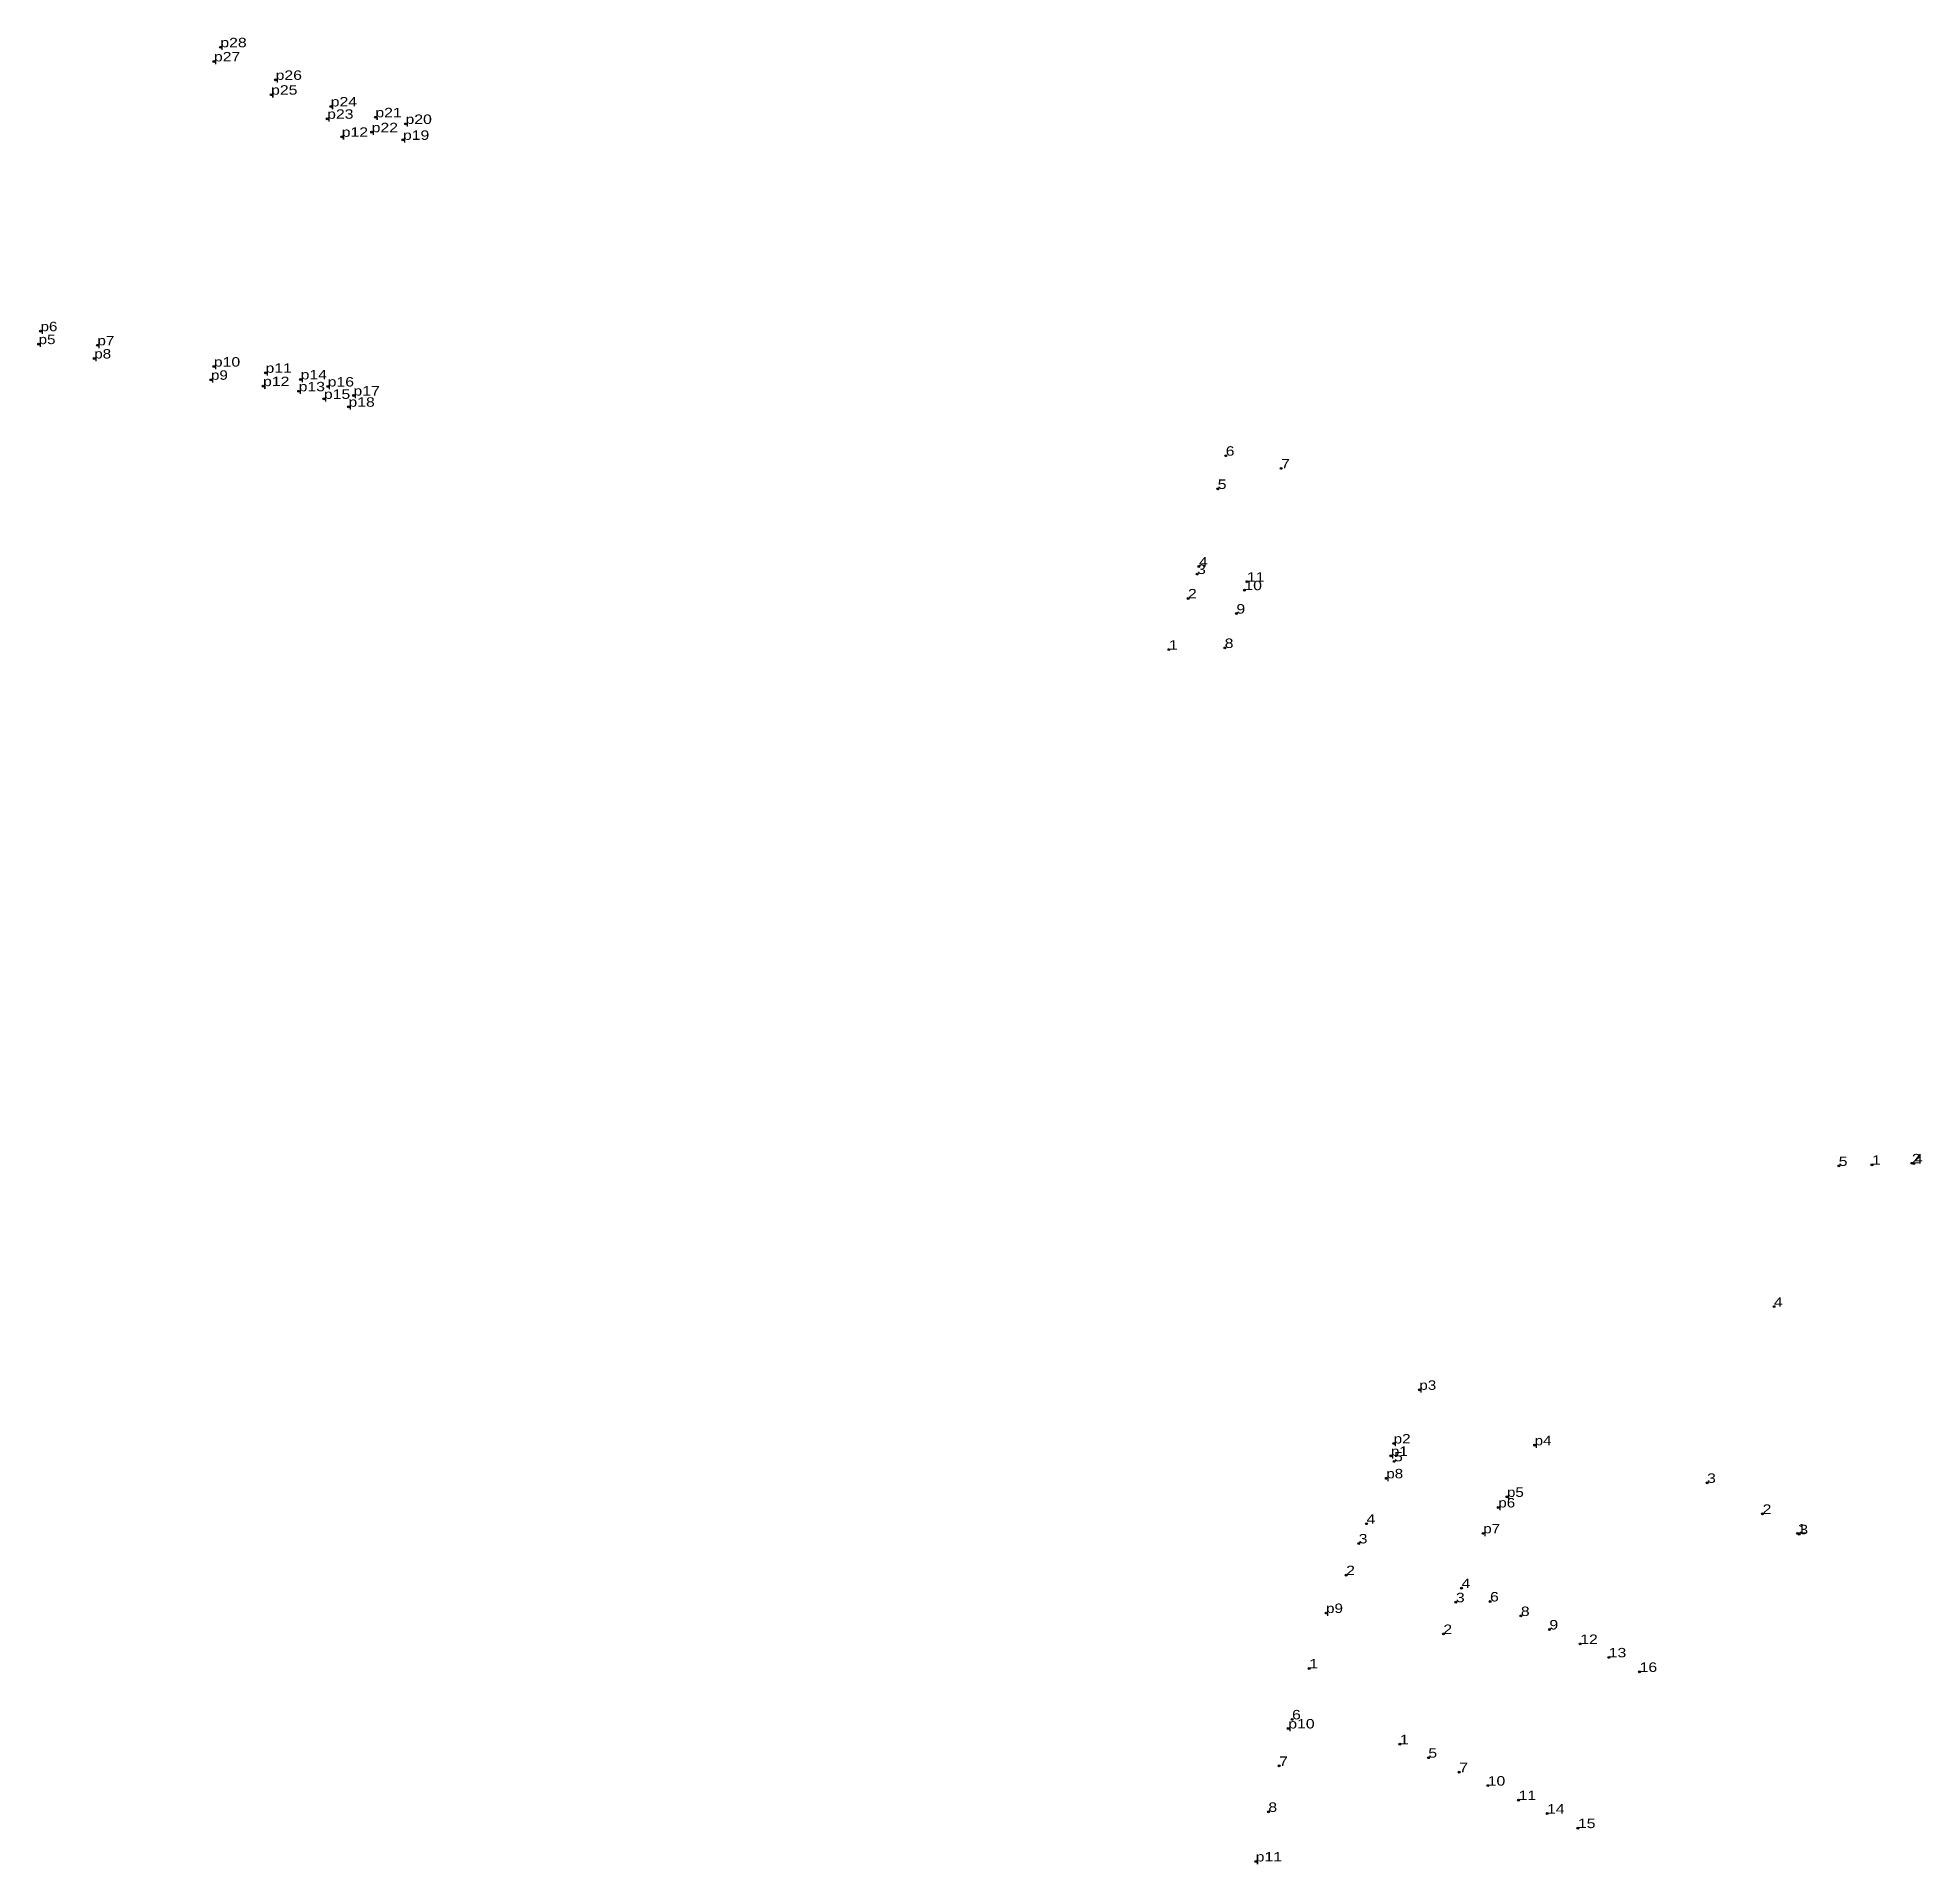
# Model space of a CAD drawing. Header units: metres. Extents: x 1 to 555159, y 1817839 to 1851843.
# Drawn here: x 539320 to 539679.1, y 1836613.9 to 1836961.9 of the extents above; entities that cross this region are included whole.
import ezdxf

# ---------------------------------------------------------------- set-up
doc = ezdxf.new("R2010")
doc.units = ezdxf.units.M
doc.header["$LTSCALE"] = 0.72
doc.header["$PDMODE"] = 32
doc.header["$PDSIZE"] = 0.36
doc.layers.add('12', color=7, linetype='Continuous')
doc.layers.add('7', color=7, linetype='Continuous')

msp = doc.modelspace()

# ---------------------------------------------------------------- texts
at = {"layer": '12'}
for s, width, p in [('p28', 1.25, (539354.81, 1836960.07)), ('p28', 1.25, (539354.81, 1836960.07)), ('p27', 1.25, (539353.59, 1836957.38)), ('p27', 1.25, (539353.59, 1836957.38)), ('p26', 1.25, (539365.34, 1836953.86)), ('p26', 1.25, (539365.34, 1836953.86)), ('p25', 1.25, (539364.48, 1836951.04)), ('p25', 1.25, (539364.48, 1836951.04)), ('p24', 1.25, (539375.84, 1836948.8)), ('p24', 1.25, (539375.84, 1836948.8)), ('p23', 1.25, (539375.16, 1836946.45)), ('p23', 1.25, (539375.16, 1836946.45)), ('p21', 1.25, (539384.35, 1836946.73)), ('p21', 1.25, (539384.35, 1836946.73)), ('p20', 1.25, (539390.09, 1836945.46)), ('p20', 1.25, (539390.09, 1836945.46)), ('p12', 1.25, (539377.94, 1836943.01)), ('p22', 1.25, (539383.64, 1836943.88)), ('p22', 1.25, (539383.64, 1836943.88)), ('p19', 1.25, (539389.6, 1836942.43)), ('p19', 1.25, (539389.6, 1836942.43)), ('p6', 1.2, (539320.55, 1836905.97)), ('p6', 1.2, (539320.55, 1836905.97)), ('p5', 1.2, (539320.19, 1836903.51)), ('p5', 1.2, (539320.19, 1836903.51)), ('p7', 1.2, (539331.4, 1836903.28)), ('p7', 1.2, (539331.4, 1836903.28)), ('p8', 1.2, (539330.79, 1836900.77)), ('p8', 1.2, (539330.79, 1836900.77)), ('p10', 1.25, (539353.57, 1836899.23)), ('p10', 1.25, (539353.57, 1836899.23)), ('p11', 1.25, (539363.42, 1836898.05)), ('p11', 1.25, (539363.42, 1836898.05)), ('p9', 1.2, (539353.03, 1836896.72)), ('p9', 1.2, (539353.03, 1836896.72)), ('p12', 1.25, (539362.95, 1836895.51)), ('p12', 1.25, (539362.95, 1836895.51)), ('p13', 1.25, (539369.73, 1836894.52)), ('p13', 1.25, (539369.73, 1836894.52)), ('p14', 1.25, (539370.1, 1836896.79)), ('p14', 1.25, (539370.1, 1836896.79)), ('p16', 1.25, (539375.26, 1836895.43)), ('p16', 1.25, (539375.26, 1836895.43)), ('p15', 1.25, (539374.54, 1836893.08)), ('p15', 1.25, (539374.54, 1836893.08)), ('p18', 1.25, (539379.22, 1836891.58)), ('p18', 1.25, (539379.22, 1836891.58)), ('p17', 1.25, (539380.17, 1836893.71)), ('p17', 1.25, (539380.17, 1836893.71)), ('6', 1.25, (539546.37, 1836882.25)), ('7', 1.25, (539556.92, 1836879.84)), ('5', 1.25, (539544.84, 1836875.92)), ('3', 1.25, (539540.91, 1836859.7)), ('4', 1.25, (539541.26, 1836861.13)), ('11', 1.25, (539550.41, 1836858.25)), ('2', 1.25, (539539.18, 1836855.06)), ('10', 1.25, (539549.92, 1836856.63)), ('9', 1.25, (539548.4, 1836852.17)), ('1', 1.25, (539535.55, 1836845.3)), ('8', 1.25, (539546.17, 1836845.62)), ('5', 1.25, (539663.16, 1836746.92)), ('1', 1.25, (539669.5, 1836747.15)), ('2', 1.25, (539677.1, 1836747.42)), ('4', 1.25, (539677.5, 1836747.38)), ('4', 1.25, (539650.83, 1836720.11)), ('p3', 1.2, (539583.26, 1836704.26)), ('p3', 1.2, (539583.26, 1836704.26)), ('p2', 1.2, (539578.37, 1836694.04)), ('p2', 1.2, (539578.37, 1836694.04)), ('p4', 1.2, (539605.22, 1836693.7)), ('p4', 1.2, (539605.22, 1836693.7)), ('p1', 1.2, (539577.84, 1836691.67)), ('p1', 1.2, (539577.84, 1836691.67)), ('5', 1.25, (539578.44, 1836690.63)), ('p8', 1.2, (539576.96, 1836687.4)), ('p8', 1.2, (539576.96, 1836687.4)), ('3', 1.25, (539638.08, 1836686.54)), ('p5', 1.2, (539599.95, 1836683.86)), ('p5', 1.2, (539599.95, 1836683.86)), ('4', 1.25, (539573.19, 1836678.76)), ('p6', 1.2, (539598.3, 1836681.85)), ('p6', 1.2, (539598.3, 1836681.85)), ('2', 1.25, (539648.65, 1836680.63)), ('3', 1.25, (539571.7, 1836675)), ('p7', 1.2, (539595.43, 1836676.92)), ('p7', 1.2, (539595.43, 1836676.92)), ('1', 1.25, (539655.28, 1836676.92)), ('3', 1.25, (539655.65, 1836676.76)), ('2', 1.25, (539569.31, 1836668.96)), ('4', 1.25, (539591.29, 1836666.49)), ('p9', 1.2, (539565.49, 1836661.74)), ('p9', 1.2, (539565.49, 1836661.74)), ('3', 1.25, (539590.22, 1836663.79)), ('6', 1.25, (539596.72, 1836663.94)), ('8', 1.25, (539602.6, 1836661.17)), ('2', 1.25, (539587.83, 1836657.74)), ('9', 1.25, (539608.03, 1836658.61)), ('12', 1.25, (539613.91, 1836655.84)), ('1', 1.25, (539562.27, 1836651.17)), ('13', 1.25, (539619.34, 1836653.29)), ('16', 1.25, (539625.22, 1836650.52)), ('p10', 1.25, (539558.28, 1836639.74)), ('p10', 1.25, (539558.28, 1836639.74)), ('6', 1.25, (539559, 1836641.47)), ('1', 1.25, (539579.54, 1836636.73)), ('7', 1.25, (539556.54, 1836632.6)), ('5', 1.25, (539584.97, 1836634.17)), ('7', 1.25, (539590.85, 1836631.4)), ('10', 1.25, (539596.28, 1836628.85)), ('11', 1.25, (539602.16, 1836626.08)), ('8', 1.25, (539554.49, 1836623.85)), ('14', 1.25, (539607.58, 1836623.52)), ('15', 1.25, (539613.47, 1836620.75)), ('p11', 1.25, (539552.08, 1836614.4)), ('p11', 1.25, (539552.08, 1836614.4))]:
    msp.add_text(s, height=1.8, dxfattribs=dict(at, width=width)).set_placement(p)

# ---------------------------------------------------------------- linework, layer by layer
at = {"layer": '7'}
for p in [(539353.59, 1836957.38), (539354.81, 1836960.07), (539365.34, 1836953.86), (539364.48, 1836951.04), (539375.16, 1836946.45), (539375.84, 1836948.8), (539384.35, 1836946.73), (539377.94, 1836943.01), (539383.64, 1836943.88), (539389.6, 1836942.43), (539390.09, 1836945.46), (539320.19, 1836903.51), (539320.55, 1836905.97), (539331.4, 1836903.28), (539330.79, 1836900.77), (539353.57, 1836899.23), (539353.03, 1836896.72), (539363.42, 1836898.05), (539370.1, 1836896.79), (539362.95, 1836895.51), (539369.73, 1836894.52), (539374.54, 1836893.08), (539375.26, 1836895.43), (539380.17, 1836893.71), (539379.22, 1836891.58), (539546.37, 1836882.25), (539556.92, 1836879.84), (539544.84, 1836875.92), (539541.26, 1836861.13), (539540.91, 1836859.7), (539549.92, 1836856.63), (539550.41, 1836858.25), (539539.18, 1836855.06), (539548.4, 1836852.17), (539546.17, 1836845.62), (539535.55, 1836845.3), (539663.16, 1836746.92), (539669.5, 1836747.15), (539677.1, 1836747.42), (539677.5, 1836747.38), (539650.83, 1836720.11), (539583.26, 1836704.26), (539577.84, 1836691.67), (539578.37, 1836694.04), (539605.22, 1836693.7), (539576.96, 1836687.4), (539578.44, 1836690.63), (539599.95, 1836683.86), (539638.08, 1836686.54), (539598.3, 1836681.85), (539648.65, 1836680.63), (539573.19, 1836678.76), (539595.43, 1836676.92), (539655.28, 1836676.92), (539655.65, 1836676.76), (539571.7, 1836675), (539569.31, 1836668.96), (539591.29, 1836666.49), (539590.22, 1836663.79), (539596.72, 1836663.94), (539565.49, 1836661.74), (539602.6, 1836661.17), (539587.83, 1836657.74), (539608.03, 1836658.61), (539613.91, 1836655.84), (539619.34, 1836653.29), (539562.27, 1836651.17), (539625.22, 1836650.52), (539559, 1836641.47), (539558.28, 1836639.74), (539579.54, 1836636.73), (539584.97, 1836634.17), (539556.54, 1836632.6), (539590.85, 1836631.4), (539596.28, 1836628.85), (539554.49, 1836623.85), (539602.16, 1836626.08), (539607.58, 1836623.52), (539613.47, 1836620.75), (539552.08, 1836614.4)]:
    msp.add_point(p, dxfattribs=at)

msp.set_redraw_order([(e.dxf.handle, doc.entitydb.next_handle()) for e in msp.query("TEXT MTEXT ATTDEF DIMENSION ARC_DIMENSION")])  # texts and dimensions are drawn at this point

doc.saveas('drawing.dxf')
